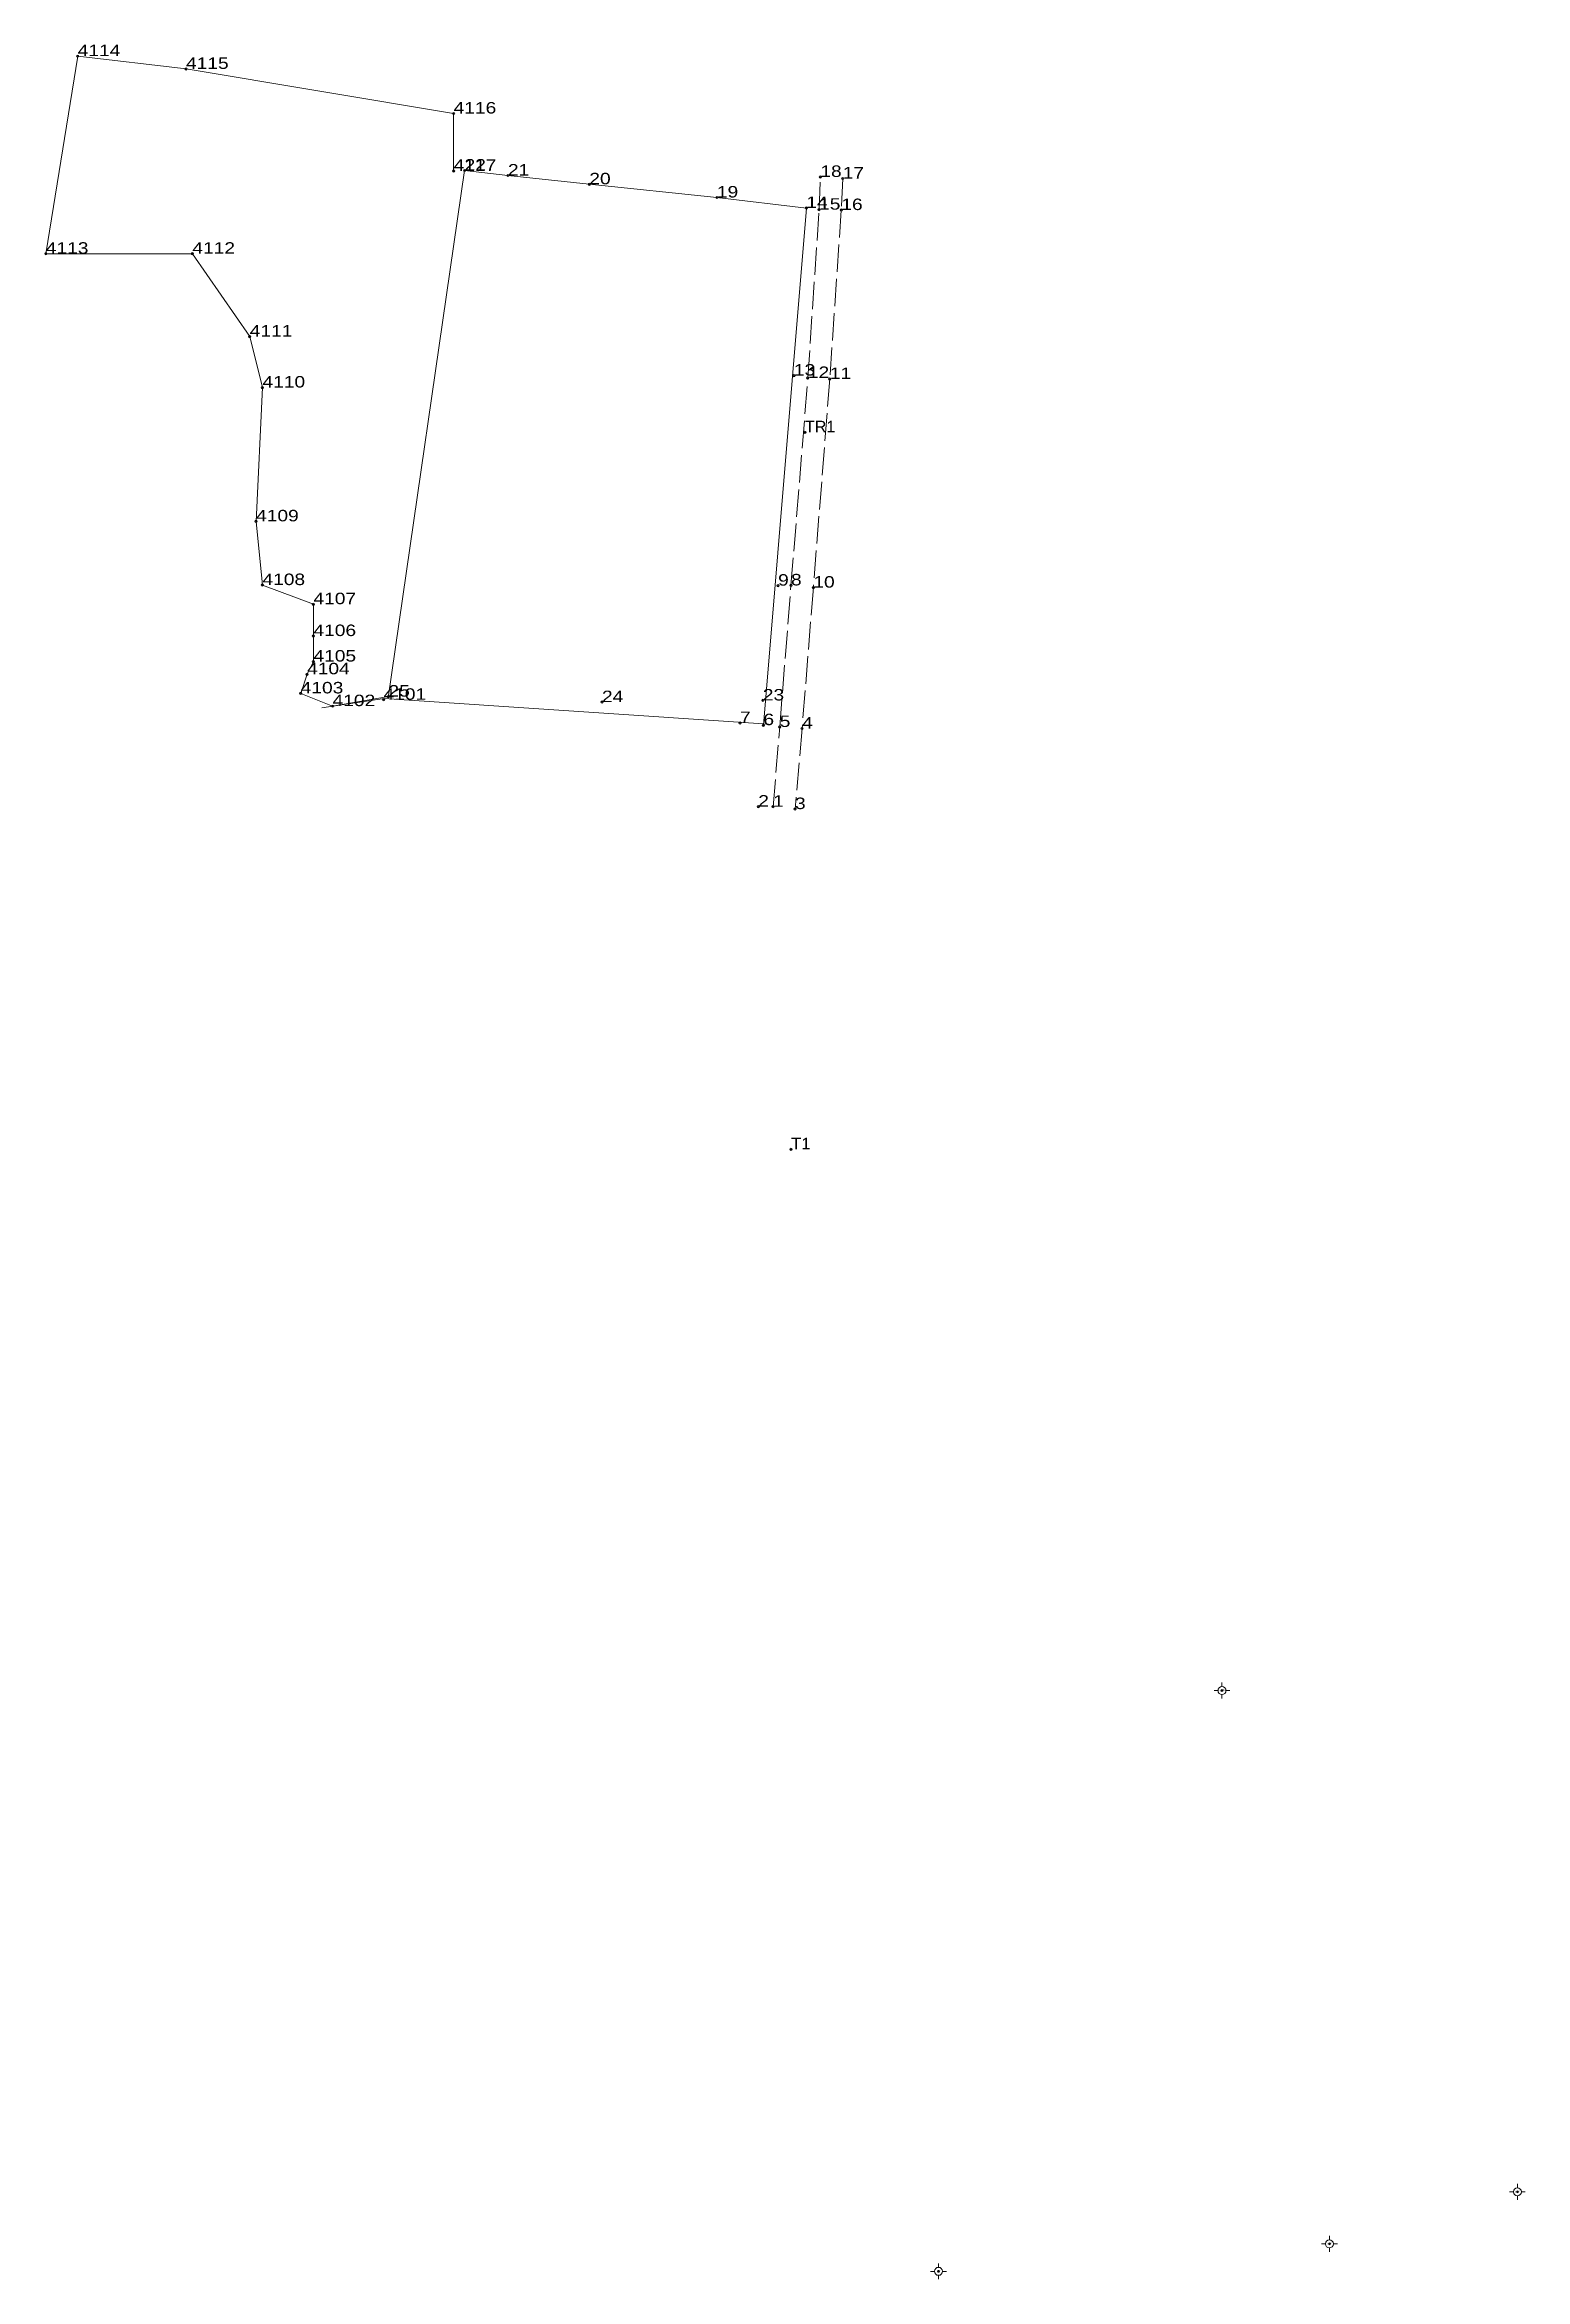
# Model space of a CAD drawing. Header units: metres. Extents: x 539983 to 549124, y 1835949 to 1838833.
# Drawn here: x 547980.8 to 548213.2, y 1838482.1 to 1838832.8 of the extents above; entities that cross this region are included whole.
import ezdxf
from ezdxf.enums import TextEntityAlignment as Align

# ---------------------------------------------------------------- set-up
doc = ezdxf.new("R2010")
doc.units = ezdxf.units.M
doc.header["$LTSCALE"] = 0.72
doc.header["$PDMODE"] = 32
doc.header["$PDSIZE"] = 0.36
doc.linetypes.add('LONG_DASHED', pattern=[7.5, 6, -1.5])
for name, color, linetype, lineweight in [('10', 7, 'Continuous', 13), ('55', 7, 'Continuous', 13), ('7', 7, 'Continuous', 13)]:
    doc.layers.add(name, color=color, linetype=linetype, lineweight=lineweight)
doc.layers.add('12', color=7, linetype='Continuous')
doc.layers.add('9', color=7, linetype='Continuous')

msp = doc.modelspace()

# ---------------------------------------------------------------- texts
at = {"layer": '12'}
for s, width, p in [('4114', 1.25, (547986, 1838831)), ('4115', 1.25, (548003, 1838829)), ('4116', 1.25, (548045, 1838822)), ('4117', 1.25, (548045, 1838813)), ('22', 1.25, (548046.72, 1838813.06)), ('22', 1.25, (548046.72, 1838813.06)), ('21', 1.25, (548053.53, 1838812.27)), ('21', 1.25, (548053.53, 1838812.27)), ('20', 1.25, (548066.3, 1838810.89)), ('20', 1.25, (548066.3, 1838810.89)), ('18', 1.25, (548102.56, 1838812.05)), ('18', 1.25, (548102.56, 1838812.05)), ('17', 1.25, (548106.07, 1838811.8)), ('17', 1.25, (548106.07, 1838811.8)), ('19', 1.25, (548086.32, 1838808.82)), ('19', 1.25, (548086.32, 1838808.82)), ('14', 1.25, (548100.36, 1838807.17)), ('14', 1.25, (548100.36, 1838807.17)), ('15', 1.25, (548102.36, 1838806.91)), ('15', 1.25, (548102.36, 1838806.91)), ('16', 1.25, (548105.85, 1838806.85)), ('16', 1.25, (548105.85, 1838806.85)), ('4113', 1.25, (547981, 1838800)), ('4112', 1.25, (548004, 1838800)), ('4111', 1.25, (548013, 1838787)), ('4110', 1.25, (548015, 1838779)), ('13', 1.25, (548098.41, 1838780.88)), ('13', 1.25, (548098.41, 1838780.88)), ('12', 1.25, (548100.6, 1838780.5)), ('12', 1.25, (548100.6, 1838780.5)), ('11', 1.25, (548104.04, 1838780.34)), ('11', 1.25, (548104.04, 1838780.34)), ('TR1', 1.05, (548100.13, 1838771.98)), ('TR1', 1.05, (548100.13, 1838771.98)), ('4109', 1.25, (548014, 1838758)), ('4108', 1.25, (548015, 1838748)), ('9', 1.25, (548095.93, 1838747.91)), ('9', 1.25, (548095.93, 1838747.91)), ('8', 1.25, (548097.95, 1838747.95)), ('8', 1.25, (548097.95, 1838747.95)), ('10', 1.25, (548101.46, 1838747.6)), ('10', 1.25, (548101.46, 1838747.6)), ('4107', 1.25, (548023, 1838745)), ('4106', 1.25, (548023, 1838740)), ('4104', 1.25, (548022, 1838734)), ('4105', 1.25, (548023, 1838736)), ('4103', 1.25, (548021, 1838731)), ('4101', 1.25, (548034, 1838730)), ('25', 1.25, (548034.77, 1838730.5)), ('25', 1.25, (548034.77, 1838730.5)), ('24', 1.25, (548068.29, 1838729.63)), ('24', 1.25, (548068.29, 1838729.63)), ('23', 1.25, (548093.53, 1838729.89)), ('23', 1.25, (548093.53, 1838729.89)), ('4102', 1.25, (548026, 1838729)), ('7', 1.25, (548089.95, 1838726.35)), ('7', 1.25, (548089.95, 1838726.35)), ('6', 1.25, (548093.62, 1838726.02)), ('6', 1.25, (548093.62, 1838726.02)), ('5', 1.25, (548096.18, 1838725.73)), ('5', 1.25, (548096.18, 1838725.73)), ('4', 1.25, (548099.7, 1838725.49)), ('4', 1.25, (548099.7, 1838725.49)), ('2', 1.25, (548092.82, 1838713.24)), ('2', 1.25, (548092.82, 1838713.24)), ('1', 1.25, (548095.14, 1838713.21)), ('1', 1.25, (548095.14, 1838713.21)), ('3', 1.25, (548098.58, 1838712.85)), ('3', 1.25, (548098.58, 1838712.85)), ('T1', 1.1, (548097.94, 1838659.46)), ('T1', 1.1, (548097.94, 1838659.46))]:
    msp.add_text(s, height=1.8, dxfattribs=dict(at, width=width)).set_placement(p)
at = {"layer": '7'}
for s, width, p in [('TS1', 1.1, (548165.6, 1838574.52)), ('TR1', 1.05, (548211.95, 1838495.86)), ('30', 1.3, (548182.45, 1838487.69)), ('31', 1.25, (548121.1, 1838483.38))]:
    msp.add_text(s, height=0.2, dxfattribs=dict(at, width=width)).set_placement(p)
at = {"layer": '9', "width": 1.1}
for p in [(548165.6, 1838574.42), (548211.97, 1838495.76), (548182.45, 1838487.59), (548121.12, 1838483.28)]:
    msp.add_text('KC', height=0.2, dxfattribs=at).set_placement(p, align=Align.RIGHT)

# ---------------------------------------------------------------- hatches: boundary and pattern name
at = {"layer": '7'}
for points in [[(548165.5955, 1838574.3665, 1), (548165.5955, 1838574.6665, 1)], [(548211.9525, 1838495.7055, 1), (548211.9525, 1838496.0055, 1)], [(548182.4475, 1838487.5405, 1), (548182.4475, 1838487.8405, 1)], [(548121.1025, 1838483.2315, 1), (548121.1025, 1838483.5315, 1)]]:
    msp.add_hatch(color=256, dxfattribs=at).paths.add_polyline_path(points)

# ---------------------------------------------------------------- linework, layer by layer
at = {"layer": '10'}
msp.add_lwpolyline([(548094.43, 1838726.19), (548034.09, 1838730.21), (548024.31, 1838728.73)], dxfattribs=at)
at = {"layer": '55'}
msp.add_line((548093.62, 1838726.02), (548100.36, 1838807.17), dxfattribs=at)
for points in [[(548045, 1838813), (548045, 1838822), (548003, 1838829), (547986, 1838831), (547981, 1838800), (548004, 1838800), (548013, 1838787), (548015, 1838779), (548014, 1838758), (548015, 1838748), (548023, 1838745), (548023, 1838740), (548023, 1838736), (548022, 1838734), (548021, 1838731), (548026, 1838729), (548034.77, 1838730.5)], [(548034.74, 1838730.31), (548046.72, 1838813.06), (548053.53, 1838812.27), (548066.3, 1838810.89), (548086.32, 1838808.82), (548100.36, 1838807.17)]]:
    msp.add_lwpolyline(points, dxfattribs=at)
at = {"layer": '55', "linetype": 'LONG_DASHED'}
for points in [[(548095.14, 1838713.21), (548096.18, 1838725.73), (548097.95, 1838747.95), (548100.6, 1838780.5), (548102.36, 1838806.91), (548102.56, 1838812.05)], [(548106.07, 1838811.8), (548105.85, 1838806.85), (548104.04, 1838780.34), (548101.46, 1838747.6), (548099.7, 1838725.49), (548098.58, 1838712.85)]]:
    msp.add_lwpolyline(points, dxfattribs=at)
at = {"layer": '7'}
for p, q in [((548164.97, 1838574.52), (548164.35, 1838574.52)), ((548165.59, 1838575.14), (548165.59, 1838575.77)), ((548165.59, 1838573.27), (548165.59, 1838573.89)), ((548166.85, 1838574.52), (548166.22, 1838574.52)), ((548211.95, 1838496.48), (548211.95, 1838497.11)), ((548211.33, 1838495.85), (548210.7, 1838495.85)), ((548211.95, 1838494.61), (548211.95, 1838495.23)), ((548213.2, 1838495.85), (548212.58, 1838495.85)), ((548181.82, 1838487.69), (548181.2, 1838487.69)), ((548182.45, 1838488.32), (548182.45, 1838488.94)), ((548182.45, 1838486.44), (548182.45, 1838487.07)), ((548183.7, 1838487.69), (548183.07, 1838487.69)), ((548120.48, 1838483.38), (548119.85, 1838483.38)), ((548121.1, 1838484.01), (548121.1, 1838484.63)), ((548121.1, 1838482.13), (548121.1, 1838482.76)), ((548122.35, 1838483.38), (548121.73, 1838483.38))]:
    msp.add_line(p, q, dxfattribs=at)
for centre, radius in [((548165.5955, 1838574.5165), 0.625), ((548165.5955, 1838574.5165), 0.15), ((548211.9525, 1838495.8555), 0.625), ((548211.9525, 1838495.8555), 0.15), ((548182.4475, 1838487.6905), 0.625), ((548182.4475, 1838487.6905), 0.15), ((548121.1025, 1838483.3815), 0.625), ((548121.1025, 1838483.3815), 0.15)]:
    msp.add_circle(centre, radius, dxfattribs=at)
for p in [(547986, 1838831), (548003, 1838829), (548045, 1838822), (548045, 1838813), (548046.72, 1838813.06), (548053.53, 1838812.27), (548102.56, 1838812.05), (548106.07, 1838811.8), (548066.3, 1838810.89), (548086.32, 1838808.82), (548100.36, 1838807.17), (548102.36, 1838806.91), (548105.85, 1838806.85), (547981, 1838800), (548004, 1838800), (548013, 1838787), (548098.41, 1838780.88), (548100.59, 1838780.5), (548104.04, 1838780.34), (548015, 1838779), (548100.13, 1838771.98), (548014, 1838758), (548015, 1838748), (548023, 1838745), (548095.93, 1838747.91), (548097.95, 1838747.95), (548101.46, 1838747.59), (548023, 1838740), (548023, 1838736), (548021, 1838731), (548022, 1838734), (548026, 1838729), (548034, 1838730), (548034.77, 1838730.5), (548068.29, 1838729.63), (548093.53, 1838729.89), (548089.95, 1838726.35), (548093.62, 1838726.01), (548096.18, 1838725.73), (548099.7, 1838725.49), (548092.82, 1838713.24), (548095.14, 1838713.21), (548098.59, 1838712.85), (548097.94, 1838659.46)]:
    msp.add_point(p, dxfattribs=at)

msp.set_redraw_order([(e.dxf.handle, doc.entitydb.next_handle()) for e in msp.query("TEXT MTEXT ATTDEF DIMENSION ARC_DIMENSION")])  # texts and dimensions are drawn at this point

doc.saveas('drawing.dxf')
